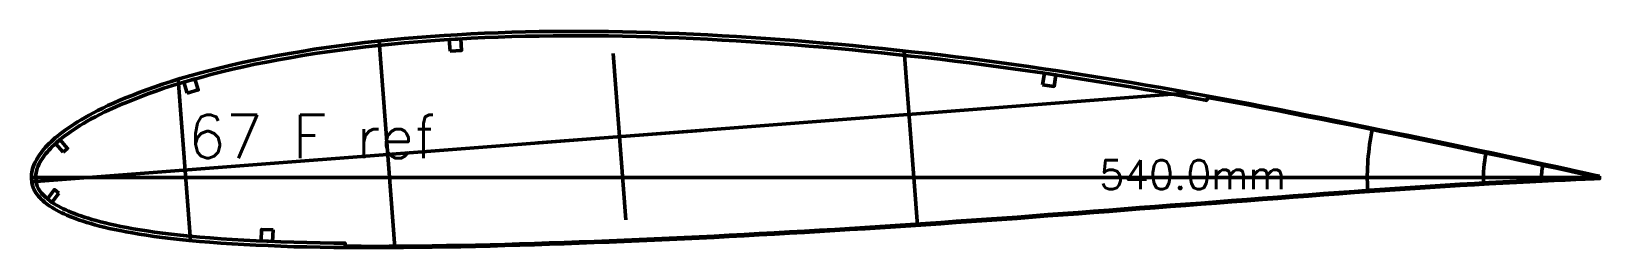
# Model space of a CAD drawing. Header units: metres. Extents: x -405 to 675, y -15418 to 133.
# Drawn here: x -202 to 337, y -13224 to -13150 of the extents above; entities that cross this region are included whole.
import ezdxf
from ezdxf.enums import TextEntityAlignment as Align

# ---------------------------------------------------------------- set-up
doc = ezdxf.new("R2010")
doc.units = ezdxf.units.M
for name, color, linetype, lineweight in [('FoilLayer', 7, 'Continuous', 50), ('RefFoilLayer', 7, 'Continuous', 50), ('StringerLayer', 7, 'Continuous', 50), ('SubLayer', 7, 'Continuous', 50), ('TextLayer', 7, 'Continuous', 50)]:
    doc.layers.add(name, color=color, linetype=linetype, lineweight=lineweight)
doc.styles.add('MSゴシック', font='romans')

msp = doc.modelspace()

# ---------------------------------------------------------------- texts
at = {"layer": 'TextLayer', "style": 'MSゴシック'}
msp.add_text('67 F ref', height=15, dxfattribs=at).set_placement((-148.5, -13193.39))
msp.add_text('540.0mm', height=10, dxfattribs=at).set_placement((229.5, -13207.01), align=Align.BOTTOM_RIGHT)

# ---------------------------------------------------------------- linework, layer by layer
at = {"layer": 'FoilLayer'}
msp.add_lwpolyline([(337.41, -13200.03), (335.54, -13199.63), (332.56, -13198.98), (329.33, -13198.27), (325.87, -13197.51), (322.16, -13196.71), (318.22, -13195.87), (314.08, -13194.97), (309.77, -13194.02), (305.3, -13193.07), (300.7, -13192.1), (295.99, -13191.13), (291.21, -13190.13), (286.37, -13189.1), (281.48, -13188.06), (276.56, -13187.03), (271.61, -13186.02), (266.63, -13185.02), (261.65, -13184), (256.65, -13182.96), (251.65, -13181.93), (246.64, -13180.91), (241.62, -13179.92), (236.59, -13178.96), (231.55, -13177.98), (226.53, -13176.97), (221.5, -13175.97), (216.47, -13174.99), (211.44, -13174.04), (206.4, -13173.12), (202.42, -13172.42), (202.24, -13173.45), (201.16, -13173.26), (196.11, -13172.36), (191.07, -13171.44), (186.04, -13170.54), (181, -13169.65), (175.97, -13168.79), (170.92, -13167.98), (165.86, -13167.17), (160.81, -13166.36), (155.77, -13165.56), (150.73, -13164.77), (145.69, -13164.01), (140.64, -13163.29), (135.59, -13162.59), (130.55, -13161.89), (125.5, -13161.21), (120.47, -13160.54), (115.43, -13159.9), (110.4, -13159.3), (105.36, -13158.72), (100.32, -13158.16), (95.28, -13157.61), (90.26, -13157.07), (85.24, -13156.55), (80.22, -13156.07), (75.2, -13155.61), (70.18, -13155.17), (65.18, -13154.75), (60.17, -13154.34), (55.18, -13153.95), (50.2, -13153.59), (45.22, -13153.26), (40.24, -13152.96), (35.28, -13152.67), (30.32, -13152.4), (25.38, -13152.15), (20.46, -13151.93), (15.57, -13151.73), (10.7, -13151.57), (5.85, -13151.43), (1.02, -13151.32), (-3.79, -13151.23), (-8.58, -13151.18), (-13.36, -13151.16), (-18.13, -13151.17), (-22.88, -13151.21), (-27.62, -13151.27), (-32.34, -13151.36), (-37.05, -13151.49), (-41.73, -13151.64), (-46.41, -13151.84), (-51.06, -13152.06), (-55.69, -13152.32), (-60.31, -13152.6), (-64.9, -13152.93), (-69.47, -13153.28), (-74.01, -13153.67), (-78.53, -13154.08), (-83.01, -13154.54), (-87.47, -13155.04), (-91.9, -13155.57), (-96.28, -13156.12), (-100.63, -13156.71), (-104.92, -13157.34), (-109.17, -13158.03), (-113.37, -13158.75), (-117.52, -13159.48), (-121.58, -13160.23), (-125.58, -13161.02), (-129.48, -13161.86), (-133.3, -13162.75), (-137.03, -13163.66), (-140.65, -13164.58), (-144.16, -13165.51), (-147.54, -13166.43), (-150.78, -13167.36), (-153.89, -13168.32), (-156.85, -13169.29), (-159.67, -13170.26), (-162.34, -13171.22), (-164.87, -13172.17), (-167.27, -13173.1), (-169.52, -13174.01), (-171.65, -13174.89), (-173.64, -13175.75), (-175.5, -13176.6), (-177.26, -13177.44), (-178.9, -13178.26), (-180.45, -13179.07), (-181.9, -13179.86), (-183.26, -13180.64), (-184.55, -13181.4), (-185.76, -13182.14), (-186.91, -13182.86), (-187.99, -13183.57), (-189.01, -13184.25), (-189.97, -13184.93), (-190.87, -13185.59), (-191.73, -13186.25), (-192.53, -13186.89), (-193.29, -13187.53), (-194, -13188.14), (-194.68, -13188.77), (-195.31, -13189.39), (-195.91, -13189.99), (-196.47, -13190.6), (-196.99, -13191.19), (-197.48, -13191.78), (-197.93, -13192.37), (-198.35, -13192.95), (-198.75, -13193.53), (-199.11, -13194.1), (-199.44, -13194.67), (-199.76, -13195.24), (-200.04, -13195.79), (-200.27, -13196.31), (-200.47, -13196.82), (-200.62, -13197.34), (-200.74, -13197.88), (-200.84, -13198.43), (-200.92, -13199.01), (-200.98, -13199.47), (-201, -13200), (-200.95, -13200.42), (-200.89, -13200.96), (-200.83, -13201.49), (-200.74, -13201.99), (-200.62, -13202.49), (-200.46, -13202.97), (-200.25, -13203.47), (-200.01, -13203.95), (-199.7, -13204.44), (-199.35, -13204.93), (-198.96, -13205.42), (-198.53, -13205.9), (-198.09, -13206.38), (-197.6, -13206.85), (-197.08, -13207.31), (-196.51, -13207.77), (-195.92, -13208.22), (-195.29, -13208.65), (-194.61, -13209.09), (-193.9, -13209.52), (-193.14, -13209.94), (-192.35, -13210.36), (-191.51, -13210.79), (-190.62, -13211.2), (-189.7, -13211.62), (-188.73, -13212.03), (-187.7, -13212.44), (-186.62, -13212.84), (-185.47, -13213.25), (-184.26, -13213.66), (-182.99, -13214.06), (-181.64, -13214.47), (-180.22, -13214.88), (-178.71, -13215.28), (-177.11, -13215.68), (-175.42, -13216.07), (-173.6, -13216.46), (-171.67, -13216.86), (-169.63, -13217.26), (-167.46, -13217.66), (-165.15, -13218.05), (-162.69, -13218.44), (-160.07, -13218.82), (-157.3, -13219.18), (-154.36, -13219.52), (-151.24, -13219.85), (-147.96, -13220.19), (-144.53, -13220.53), (-140.94, -13220.84), (-137.2, -13221.13), (-133.31, -13221.38), (-129.3, -13221.61), (-125.15, -13221.8), (-120.89, -13222), (-116.55, -13222.19), (-112.12, -13222.35), (-107.61, -13222.46), (-103.03, -13222.55), (-98.38, -13222.6), (-94.49, -13222.63), (-94.5, -13223.68), (-93.68, -13223.68), (-88.93, -13223.72), (-84.13, -13223.74), (-79.29, -13223.73), (-74.41, -13223.68), (-69.49, -13223.62), (-64.55, -13223.55), (-59.58, -13223.48), (-54.58, -13223.41), (-49.56, -13223.31), (-44.52, -13223.19), (-39.46, -13223.05), (-34.37, -13222.89), (-29.27, -13222.73), (-24.16, -13222.57), (-19.02, -13222.39), (-13.88, -13222.21), (-8.72, -13222.02), (-3.55, -13221.82), (1.63, -13221.6), (6.81, -13221.38), (11.99, -13221.15), (17.16, -13220.92), (22.32, -13220.68), (27.48, -13220.44), (32.64, -13220.19), (37.8, -13219.93), (42.96, -13219.65), (48.14, -13219.36), (53.32, -13219.07), (58.51, -13218.79), (63.7, -13218.5), (68.89, -13218.2), (74.1, -13217.88), (79.3, -13217.54), (84.52, -13217.2), (89.74, -13216.88), (94.97, -13216.56), (100.2, -13216.24), (105.43, -13215.88), (110.67, -13215.49), (115.91, -13215.1), (121.16, -13214.74), (126.42, -13214.39), (131.67, -13214.03), (136.93, -13213.65), (142.19, -13213.23), (147.46, -13212.81), (152.72, -13212.42), (158, -13212.04), (163.27, -13211.66), (168.54, -13211.26), (173.82, -13210.83), (179.09, -13210.4), (184.37, -13209.99), (189.66, -13209.58), (194.94, -13209.2), (200.22, -13208.81), (205.51, -13208.4), (210.79, -13207.97), (216.07, -13207.56), (221.36, -13207.16), (226.64, -13206.76), (231.92, -13206.38), (237.2, -13205.99), (242.47, -13205.58), (247.75, -13205.17), (253.01, -13204.79), (258.27, -13204.42), (263.52, -13204.07), (268.75, -13203.72), (273.96, -13203.36), (279.15, -13203.02), (284.3, -13202.69), (289.39, -13202.37), (294.42, -13202.06), (299.37, -13201.79), (304.2, -13201.53), (308.89, -13201.27), (313.41, -13201.03), (317.73, -13200.81), (321.82, -13200.62), (325.65, -13200.45), (329.23, -13200.29), (332.54, -13200.15), (335.59, -13200.03), (337.48, -13199.97)], close=True, dxfattribs=at)
at = {"layer": 'RefFoilLayer'}
msp.add_lwpolyline([(337.5, -13199.59), (335.64, -13199.19), (332.66, -13198.54), (329.43, -13197.83), (325.96, -13197.07), (322.25, -13196.27), (318.32, -13195.43), (314.18, -13194.53), (309.86, -13193.58), (305.39, -13192.63), (300.79, -13191.66), (296.08, -13190.69), (291.3, -13189.69), (286.46, -13188.66), (281.58, -13187.62), (276.65, -13186.59), (271.7, -13185.58), (266.72, -13184.58), (261.74, -13183.56), (256.74, -13182.52), (251.74, -13181.49), (246.73, -13180.47), (241.7, -13179.48), (236.67, -13178.51), (231.64, -13177.54), (226.61, -13176.53), (221.59, -13175.53), (216.56, -13174.55), (211.52, -13173.59), (206.48, -13172.68), (201.43, -13171.79), (196.38, -13170.88), (191.34, -13169.97), (186.3, -13169.06), (181.25, -13168.17), (176.21, -13167.31), (171.15, -13166.49), (166.1, -13165.69), (161.05, -13164.88), (156, -13164.07), (150.95, -13163.29), (145.9, -13162.53), (140.85, -13161.81), (135.8, -13161.1), (130.75, -13160.41), (125.7, -13159.72), (120.66, -13159.05), (115.61, -13158.41), (110.57, -13157.81), (105.52, -13157.23), (100.48, -13156.67), (95.44, -13156.12), (90.41, -13155.57), (85.38, -13155.06), (80.35, -13154.57), (75.33, -13154.12), (70.31, -13153.68), (65.3, -13153.25), (60.29, -13152.84), (55.29, -13152.45), (50.3, -13152.09), (45.31, -13151.77), (40.33, -13151.46), (35.36, -13151.17), (30.4, -13150.9), (25.45, -13150.65), (20.52, -13150.43), (15.62, -13150.24), (10.74, -13150.07), (5.88, -13149.93), (1.05, -13149.82), (-3.77, -13149.73), (-8.58, -13149.68), (-13.37, -13149.66), (-18.14, -13149.67), (-22.9, -13149.71), (-27.65, -13149.77), (-32.38, -13149.86), (-37.1, -13149.99), (-41.8, -13150.15), (-46.48, -13150.34), (-51.14, -13150.56), (-55.79, -13150.82), (-60.41, -13151.11), (-65.02, -13151.43), (-69.6, -13151.78), (-74.15, -13152.17), (-78.68, -13152.59), (-83.18, -13153.05), (-87.65, -13153.55), (-92.09, -13154.08), (-96.49, -13154.63), (-100.85, -13155.22), (-105.16, -13155.86), (-109.42, -13156.55), (-113.63, -13157.27), (-117.79, -13158.01), (-121.88, -13158.76), (-125.89, -13159.55), (-129.82, -13160.4), (-133.66, -13161.29), (-137.4, -13162.21), (-141.03, -13163.13), (-144.55, -13164.06), (-147.96, -13164.98), (-151.23, -13165.93), (-154.35, -13166.89), (-157.34, -13167.87), (-160.17, -13168.85), (-162.87, -13169.82), (-165.42, -13170.78), (-167.83, -13171.71), (-170.1, -13172.62), (-172.24, -13173.51), (-174.26, -13174.38), (-176.15, -13175.24), (-177.93, -13176.1), (-179.6, -13176.93), (-181.16, -13177.75), (-182.64, -13178.56), (-184.02, -13179.35), (-185.33, -13180.12), (-186.56, -13180.87), (-187.73, -13181.61), (-188.83, -13182.32), (-189.87, -13183.03), (-190.85, -13183.72), (-191.78, -13184.4), (-192.66, -13185.08), (-193.49, -13185.74), (-194.28, -13186.4), (-195.02, -13187.05), (-195.72, -13187.7), (-196.38, -13188.34), (-197.01, -13188.97), (-197.59, -13189.61), (-198.15, -13190.24), (-198.66, -13190.87), (-199.15, -13191.49), (-199.6, -13192.11), (-200.01, -13192.73), (-200.4, -13193.34), (-200.76, -13193.95), (-201.09, -13194.57), (-201.4, -13195.17), (-201.68, -13195.79), (-201.91, -13196.4), (-202.09, -13197.01), (-202.22, -13197.63), (-202.33, -13198.23), (-202.41, -13198.84), (-202.48, -13199.41), (-202.5, -13200), (-202.44, -13200.58), (-202.38, -13201.16), (-202.3, -13201.76), (-202.19, -13202.36), (-202.04, -13202.96), (-201.84, -13203.57), (-201.58, -13204.16), (-201.27, -13204.75), (-200.92, -13205.31), (-200.52, -13205.86), (-200.09, -13206.4), (-199.62, -13206.93), (-199.13, -13207.46), (-198.59, -13207.97), (-198.02, -13208.48), (-197.42, -13208.97), (-196.78, -13209.45), (-196.1, -13209.92), (-195.38, -13210.38), (-194.63, -13210.83), (-193.84, -13211.27), (-193.02, -13211.71), (-192.15, -13212.14), (-191.24, -13212.57), (-190.28, -13213), (-189.28, -13213.42), (-188.23, -13213.84), (-187.12, -13214.26), (-185.95, -13214.67), (-184.72, -13215.08), (-183.42, -13215.5), (-182.05, -13215.91), (-180.61, -13216.32), (-179.08, -13216.74), (-177.45, -13217.14), (-175.73, -13217.54), (-173.9, -13217.93), (-171.96, -13218.33), (-169.9, -13218.74), (-167.71, -13219.14), (-165.38, -13219.53), (-162.9, -13219.92), (-160.27, -13220.3), (-157.47, -13220.67), (-154.52, -13221.01), (-151.39, -13221.34), (-148.11, -13221.68), (-144.66, -13222.02), (-141.05, -13222.34), (-137.29, -13222.62), (-133.4, -13222.88), (-129.37, -13223.1), (-125.22, -13223.3), (-120.96, -13223.5), (-116.6, -13223.69), (-112.16, -13223.85), (-107.64, -13223.96), (-103.05, -13224.05), (-98.39, -13224.1), (-93.69, -13224.13), (-88.93, -13224.17), (-84.12, -13224.19), (-79.28, -13224.18), (-74.4, -13224.13), (-69.49, -13224.07), (-64.55, -13224), (-59.57, -13223.93), (-54.58, -13223.86), (-49.55, -13223.76), (-44.51, -13223.64), (-39.44, -13223.5), (-34.36, -13223.34), (-29.26, -13223.18), (-24.14, -13223.02), (-19.01, -13222.84), (-13.86, -13222.66), (-8.7, -13222.47), (-3.53, -13222.27), (1.65, -13222.05), (6.83, -13221.83), (12.01, -13221.6), (17.18, -13221.37), (22.34, -13221.13), (27.5, -13220.89), (32.66, -13220.64), (37.82, -13220.38), (42.99, -13220.1), (48.16, -13219.81), (53.34, -13219.52), (58.53, -13219.24), (63.72, -13218.95), (68.92, -13218.65), (74.12, -13218.33), (79.33, -13217.99), (84.55, -13217.65), (89.77, -13217.33), (95, -13217.01), (100.23, -13216.69), (105.46, -13216.32), (110.7, -13215.94), (115.95, -13215.55), (121.19, -13215.19), (126.45, -13214.84), (131.71, -13214.48), (136.97, -13214.09), (142.23, -13213.68), (147.49, -13213.26), (152.76, -13212.87), (158.03, -13212.48), (163.3, -13212.11), (168.58, -13211.71), (173.85, -13211.28), (179.13, -13210.85), (184.41, -13210.43), (189.69, -13210.03), (194.97, -13209.65), (200.26, -13209.26), (205.54, -13208.85), (210.82, -13208.42), (216.11, -13208.01), (221.39, -13207.6), (226.67, -13207.21), (231.95, -13206.83), (237.23, -13206.44), (242.51, -13206.03), (247.78, -13205.62), (253.05, -13205.24), (258.3, -13204.87), (263.55, -13204.52), (268.78, -13204.17), (273.99, -13203.81), (279.18, -13203.47), (284.32, -13203.14), (289.42, -13202.82), (294.45, -13202.51), (299.39, -13202.24), (304.22, -13201.97), (308.91, -13201.72), (313.43, -13201.48), (317.75, -13201.26), (321.84, -13201.07), (325.67, -13200.9), (329.25, -13200.74), (332.56, -13200.6), (335.61, -13200.48), (337.5, -13200.41)], close=True, dxfattribs=at)
at = {"layer": 'StringerLayer'}
for points in [[(-58.35, -13156.49), (-54.36, -13156.24), (-54.61, -13152.25), (-58.6, -13152.5), (-58.35, -13156.49)], [(145.7, -13168.06), (149.66, -13168.65), (150.25, -13164.7), (146.3, -13164.1), (145.7, -13168.06)], [(-148.9, -13170.98), (-145.05, -13169.87), (-146.16, -13166.03), (-150.01, -13167.14), (-148.9, -13170.98)], [(-191.54, -13191.31), (-190.03, -13189.99), (-192.66, -13186.98), (-194.17, -13188.29), (-191.54, -13191.31)], [(-192.99, -13205.41), (-194.59, -13204.21), (-197, -13207.41), (-195.4, -13208.61), (-192.99, -13205.41)], [(-119.25, -13218.07), (-123.24, -13217.88), (-123.43, -13221.88), (-119.43, -13222.06), (-119.25, -13218.07)]]:
    msp.add_lwpolyline(points, dxfattribs=at)
at = {"layer": 'SubLayer'}
for p, q in [((-82.77, -13153), (-77.3, -13224.16)), ((-2.21, -13157.28), (2.21, -13214.64)), ((98.02, -13156.4), (102.65, -13216.52)), ((-151.97, -13166.16), (-147.69, -13221.72)), ((196.27, -13170.86), (-202.33, -13201.53)), ((-28.09, -13188.12), (28.09, -13183.8)), ((-202.5, -13200), (337.5, -13200))]:
    msp.add_line(p, q, dxfattribs=at)
for radius, start, end in [(80, 168.0935, -176.8002), (40, 167.9176, -177.2905), (20, 167.899, -177.649)]:
    msp.add_arc((337.5, -13200), radius, start, end, dxfattribs=at)

msp.set_redraw_order([(e.dxf.handle, doc.entitydb.next_handle()) for e in msp.query("TEXT MTEXT ATTDEF DIMENSION ARC_DIMENSION")])  # texts and dimensions are drawn at this point

doc.saveas('drawing.dxf')
